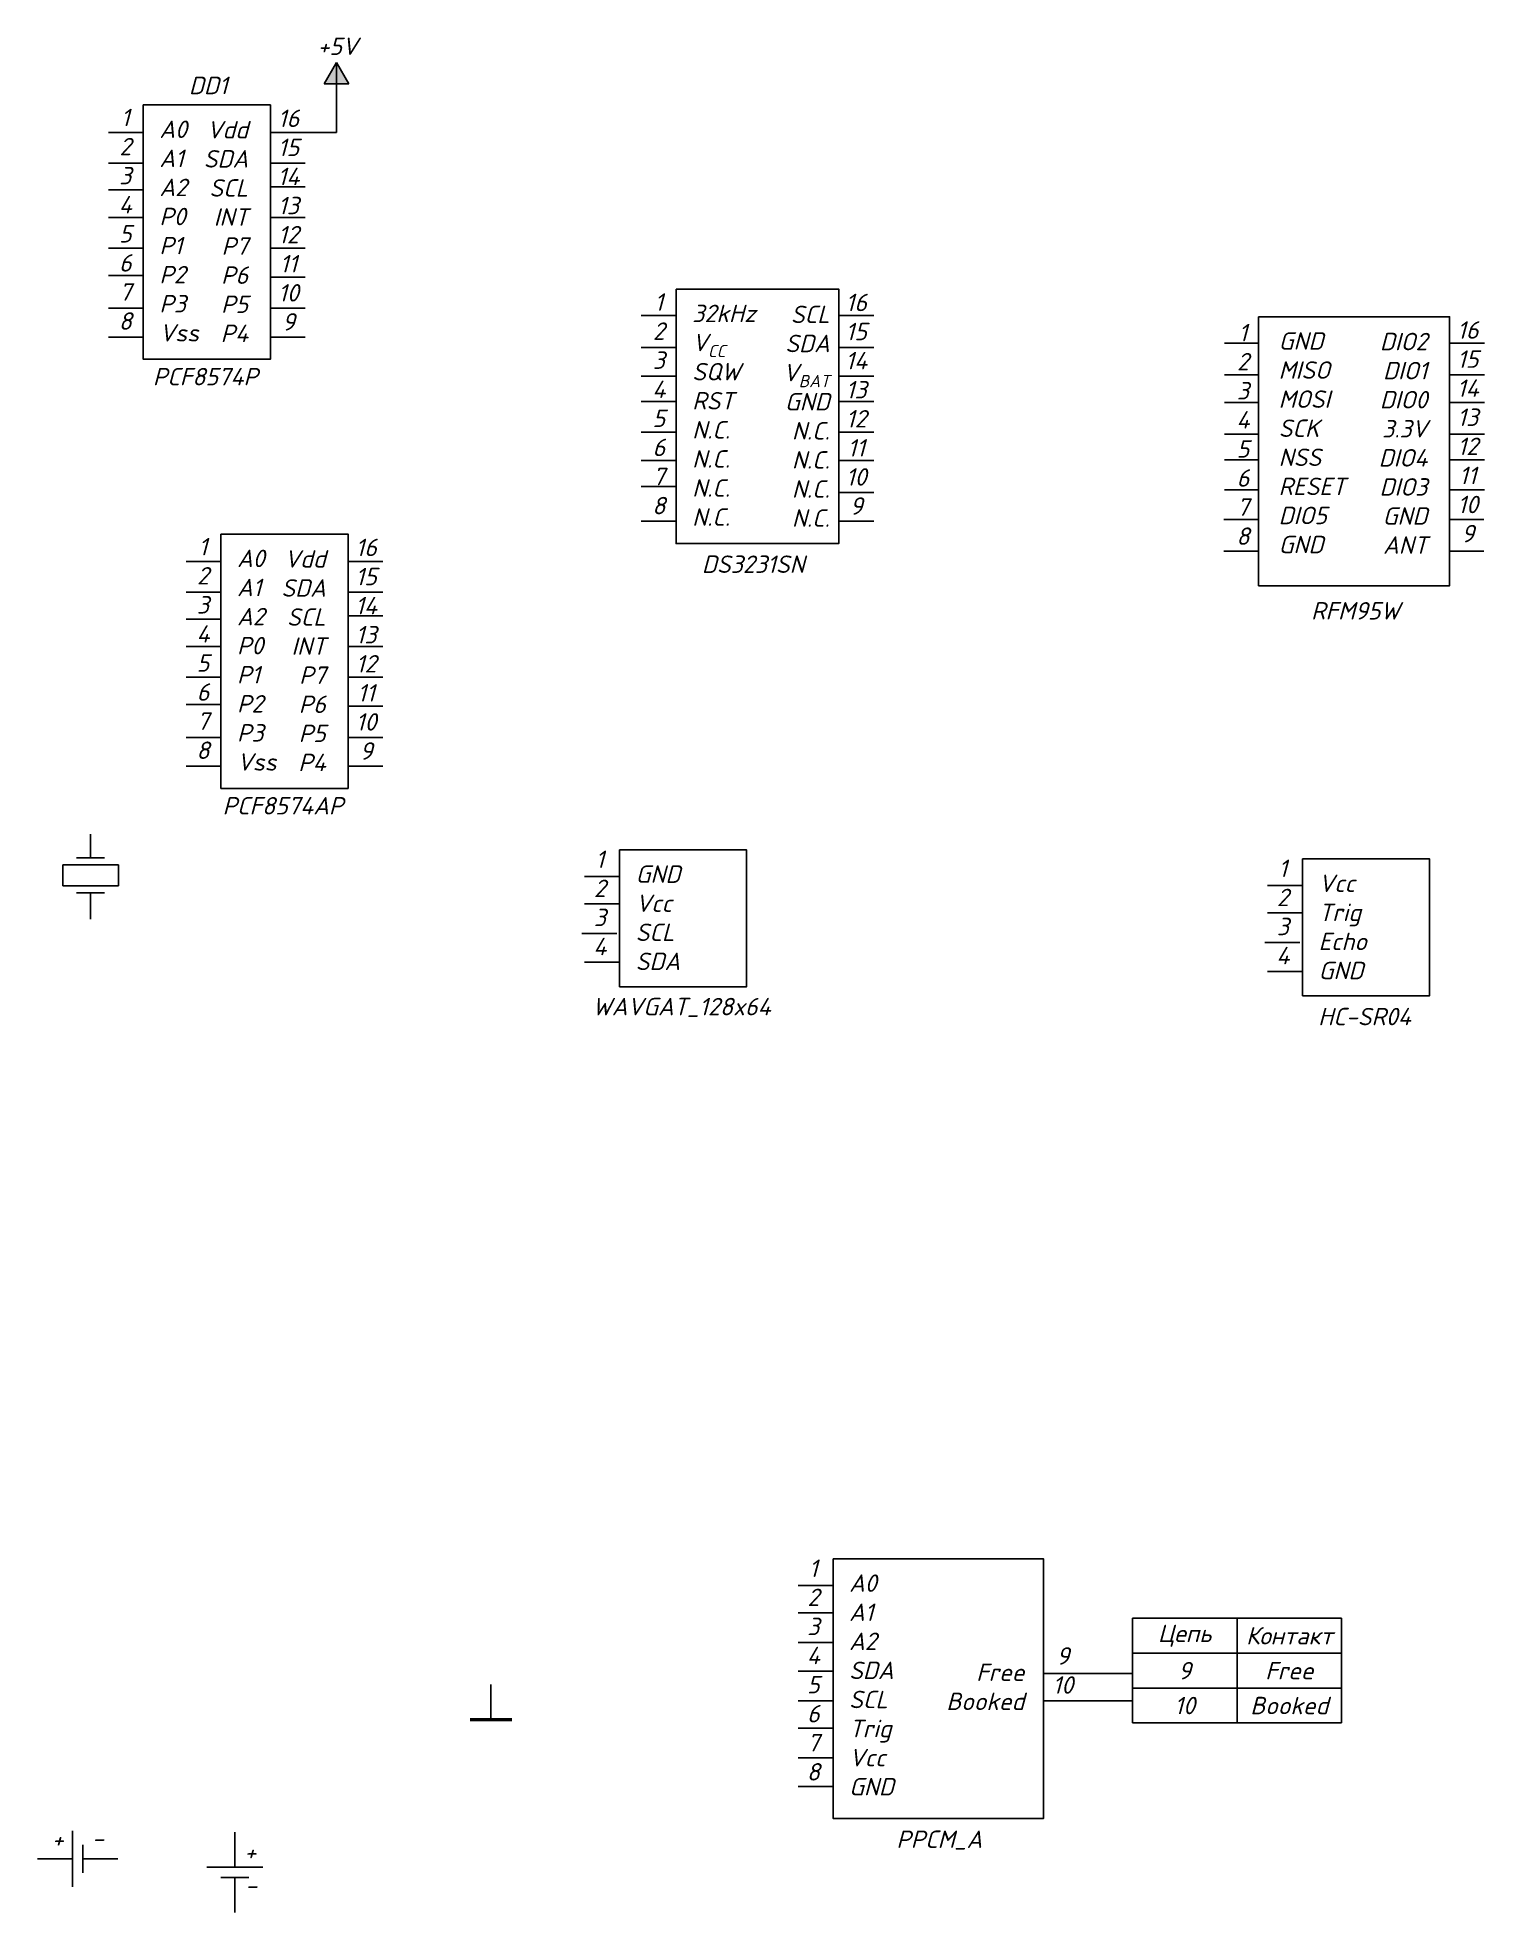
# Model space of a CAD drawing. Header units: millimetres. Extents: x -14244 to 1683, y 492 to 30778.
# Drawn here: x 1285 to 1492.4, y 492.3 to 761 of the extents above; entities that cross this region are included whole.
import ezdxf

# ---------------------------------------------------------------- set-up
doc = ezdxf.new("R2010")
doc.units = ezdxf.units.MM
doc.styles.add('2.5', font='isocpeui.ttf', dxfattribs={"height": 2.5})

msp = doc.modelspace()

# ---------------------------------------------------------------- texts
at = {"color": 0, "linetype": 'ByBlock', "ltscale": 100, "char_height": 2.5, "style": '2.5'}
for s, insert, width, attachment_point in [('+5V', (1328.02, 761.03), 5, 2), ('DD1', (1309.48, 755.41), 5, 2), ('16\\P15\\P14\\P13\\P12\\P11\\P10\\P9', (1490.02, 720.36), 5, 2), ('1\\P2\\P3\\P4\\P5\\P6\\P7\\P8', (1457.79, 719.99), 5, 2), ('\\pxr1.27477;GND\\PMISO\\PMOSI\\PSCK\\PNSS\\PRESET\\PDIO5\\PGND', (1462.9, 718.79), 52.5465, 1), ('\\pxr1.27477;DIO2\\PDIO1\\PDIO0\\P3.3V\\PDIO4\\PDIO3\\PGND\\PANT', (1487.42, 718.71), 52.5465, 3), ('1\\P2\\P3\\P4\\P5\\P6\\P7\\P8', (1308.72, 689.31), 5, 2), ('16\\P15\\P14\\P13\\P12\\P11\\P10\\P9', (1332.11, 689.2), 5, 2), ('\\pxr1.27477;A0\\PA1\\PA2\\PP0\\PP1\\PP2\\PP3\\PVss', (1313.6, 687.63), 52.5465, 1), ('\\pxr1.27477;Vdd\\PSDA\\PSCL\\PINT\\PP7\\PP6\\PP5\\PP4', (1329.51, 687.56), 52.5465, 3), ('RFM95W', (1473.93, 678.87), 42.1571, 5), ('PCF8574AP', (1320.18, 650.93), 42.1571, 5), ('1\\P2\\P3\\P4', (1365.61, 644.51), 5, 2), ('\\pxr1.27477;GND\\PVcc\\PSCL\\PSDA', (1370.73, 642.38), 52.5465, 1), ('1\\P2\\P3\\P4', (1463.51, 643.21), 5, 2), ('\\pxr1.27477;Vcc\\PTrig\\PEcho\\PGND', (1468.63, 641.07), 52.5465, 1), ('WAVGAT_128x64', (1377.31, 622.03), 42.1571, 5), ('HC-SR04', (1475.22, 620.72), 42.1571, 5), ('+', (1287.89, 504.04), 5, 2), ('-', (1293.66, 504.2), 5, 2), ('+', (1315.49, 502.22), 5, 2), ('-', (1315.61, 497.46), 5, 2)]:
    msp.add_mtext(s, dxfattribs=dict(at, insert=insert, width=width, attachment_point=attachment_point))

# ---------------------------------------------------------------- blocks, each defined once
blk = doc.blocks.new('PPCM_T_A')
for p, q in [((1394.03, 539.2), (1399.03, 539.2)), ((1394.03, 535.27), (1399.03, 535.27)), ((1441.94, 534.48), (1441.94, 519.48)), ((1471.94, 534.48), (1441.94, 534.48)), ((1456.94, 534.48), (1456.94, 519.48)), ((1471.94, 519.48), (1471.94, 534.48)), ((1394.03, 531.01), (1399.03, 531.01)), ((1441.94, 529.48), (1471.94, 529.48)), ((1394.03, 526.9), (1399.03, 526.9)), ((1429.22, 526.59), (1434.22, 526.59)), ((1434.22, 526.59), (1441.94, 526.59)), ((1441.94, 524.48), (1471.94, 524.48)), ((1394.03, 522.67), (1399.03, 522.67)), ((1429.22, 522.66), (1434.22, 522.66)), ((1434.22, 522.66), (1441.94, 522.66)), ((1394.03, 518.74), (1399.03, 518.74)), ((1441.94, 519.48), (1471.94, 519.48)), ((1394.03, 514.48), (1399.03, 514.48)), ((1394.03, 510.37), (1399.03, 510.37))]:
    blk.add_line(p, q)
blk.add_lwpolyline([(1399.03, 543), (1429.22, 543), (1429.22, 505.8), (1399.03, 505.8)], close=True)
at = {"color": 0, "linetype": 'ByBlock', "ltscale": 100, "char_height": 2.5, "style": '2.5'}
for s, insert, width, attachment_point in [('1\\P2\\P3\\P4\\P5\\P6\\P7\\P8', (1396.21, 542.9), 5, 2), ('A0\\PA1\\PA2\\PSDA\\PSCL\\PTrig\\PVcc\\PGND', (1401.33, 540.77), 52.5465, 1), ('Цепь', (1449.44, 531.98), 15, 5), ('Контакт', (1464.44, 531.98), 15, 5), ('9\\P10', (1431.98, 530.34), 5, 2), ('\\pxqr;\\P\\PFree\\PBooked', (1374.06, 536.33), 52.4044, 1), ('9', (1449.44, 526.98), 15, 5), ('Free', (1464.44, 526.98), 15, 5), ('10', (1449.44, 521.98), 15, 5), ('Booked', (1464.44, 521.98), 15, 5), ('PPCM_A', (1414.26, 502.7), 42.1571, 5)]:
    blk.add_mtext(s, dxfattribs=dict(at, insert=insert, width=width, attachment_point=attachment_point))
blk = doc.blocks.new('DS3231SN')
for p, q in [((1371.54, 721.2), (1376.54, 721.2)), ((1399.86, 721.2), (1404.86, 721.2)), ((1371.54, 716.62), (1376.54, 716.62)), ((1399.86, 716.62), (1404.86, 716.62)), ((1371.54, 712.48), (1376.54, 712.48)), ((1399.86, 712.48), (1404.86, 712.48)), ((1371.54, 708.85), (1376.54, 708.85)), ((1399.86, 708.85), (1404.86, 708.85)), ((1371.54, 704.45), (1376.54, 704.45)), ((1399.86, 704.45), (1404.86, 704.45)), ((1371.54, 700.42), (1376.54, 700.42)), ((1399.86, 700.42), (1404.86, 700.42)), ((1371.54, 696.67), (1376.54, 696.67)), ((1399.86, 695.84), (1404.86, 695.84)), ((1371.54, 691.7), (1376.54, 691.7)), ((1399.86, 691.7), (1404.86, 691.7))]:
    blk.add_line(p, q)
blk.add_lwpolyline([(1376.54, 724.97), (1399.86, 724.97), (1399.86, 688.51), (1376.54, 688.51)], close=True)
at = {"color": 0, "linetype": 'ByBlock', "ltscale": 100, "char_height": 2.5, "style": '2.5'}
for s, insert, width, attachment_point in [('1\\P2\\P3\\P4\\P5\\P6\\P7\\P8', (1374.06, 724.37), 5, 2), ('16\\P15\\P14\\P13\\P12\\P11\\P10\\P9', (1402.36, 724.31), 5, 2), ('\\A1;\\pxr1.27477;32kHz\\PV{\\H0.7x;\\S^ CC;}\\PSQW\\PRST\\PN.C.\\PN.C.\\PN.C.\\PN.C.', (1378.84, 722.74), 52.5465, 1), ('\\A1;\\pxr1.27477;SCL\\PSDA\\PV{\\H0.7x;\\S^ BAT;}\\PGND\\PN.C.\\PN.C.\\PN.C.\\PN.C.', (1401.74, 722.6), 52.5465, 3), ('DS3231SN', (1387.59, 685.55), 42.1571, 5)]:
    blk.add_mtext(s, dxfattribs=dict(at, insert=insert, width=width, attachment_point=attachment_point))
blk = doc.blocks.new('Гальванический элемент')
for p, q in [((1290, 496), (1290, 504)), ((1285, 500), (1290, 500)), ((1291.5, 498), (1291.5, 502)), ((1291.5, 500), (1296.5, 500))]:
    blk.add_line(p, q)
blk = doc.blocks.new('Земля')
blk.add_line((1350, 525), (1350, 520))
at = {"lineweight": 50}
blk.add_line((1347, 520), (1353, 520), dxfattribs=at)
blk = doc.blocks.new('Питание')
h = blk.add_hatch(color=256)
h.dxf.hatch_style = 1
h.paths.add_polyline_path([(973.03, 911.75), (970, 910), (973.03, 910)])
h.paths.add_polyline_path([(973.03, 910), (970, 910), (973.03, 908.25)])
for p, q in [((973.03, 911.75), (970, 910)), ((973.03, 911.75), (973.03, 908.25)), ((980, 910), (970, 910)), ((973.03, 908.25), (970, 910))]:
    blk.add_line(p, q)
blk = doc.blocks.new('PCF8574P')
for p, q in [((1295.17, 747.43), (1300.17, 747.43)), ((1318.38, 747.43), (1323.38, 747.43)), ((1295.17, 743.03), (1300.17, 743.03)), ((1318.38, 743.03), (1323.38, 743.03)), ((1295.17, 739.19), (1300.17, 739.19)), ((1318.38, 739.63), (1323.38, 739.63)), ((1295.17, 735.24), (1300.17, 735.24)), ((1318.38, 735.24), (1323.38, 735.24)), ((1295.17, 730.84), (1300.17, 730.84)), ((1318.38, 730.84), (1323.38, 730.84)), ((1295.17, 726.94), (1300.17, 726.94)), ((1318.38, 726.69), (1323.38, 726.69)), ((1295.17, 722.23), (1300.17, 722.23)), ((1318.38, 722.23), (1323.38, 722.23)), ((1295.17, 718.1), (1300.17, 718.1)), ((1318.38, 718.1), (1323.38, 718.1))]:
    blk.add_line(p, q)
blk.add_lwpolyline([(1300.17, 751.37), (1318.38, 751.37), (1318.38, 714.91), (1300.17, 714.91)], close=True)
at = {"color": 0, "linetype": 'ByBlock', "ltscale": 100, "char_height": 2.5, "style": '2.5'}
for s, insert, width, attachment_point in [('1\\P2\\P3\\P4\\P5\\P6\\P7\\P8', (1297.59, 750.82), 5, 2), ('16\\P15\\P14\\P13\\P12\\P11\\P10\\P9', (1320.98, 750.7), 5, 2), ('\\pxr1.27477;A0\\PA1\\PA2\\PP0\\PP1\\PP2\\PP3\\PVss', (1302.47, 749.13), 52.5465, 1), ('\\pxr1.27477;Vdd\\PSDA\\PSCL\\PINT\\PP7\\PP6\\PP5\\PP4', (1318.38, 749.06), 52.5465, 3), ('PCF8574P', (1309.06, 712.43), 42.1571, 5)]:
    blk.add_mtext(s, dxfattribs=dict(at, insert=insert, width=width, attachment_point=attachment_point))

# ---------------------------------------------------------------- linework, layer by layer
for p, q in [((1318.38, 747.43), (1327.86, 747.43)), ((1460.13, 717.22), (1455.13, 717.22)), ((1492.42, 717.22), (1487.42, 717.22)), ((1455.13, 712.7), (1460.13, 712.7)), ((1487.42, 712.7), (1492.42, 712.7)), ((1460.13, 708.7), (1455.13, 708.7)), ((1492.42, 708.7), (1487.42, 708.7)), ((1455.13, 704.17), (1460.13, 704.17)), ((1487.42, 704.17), (1492.42, 704.17)), ((1455.13, 700.5), (1460.13, 700.5)), ((1487.42, 700.5), (1492.42, 700.5)), ((1455.13, 696.22), (1460.13, 696.22)), ((1487.42, 696.22), (1492.42, 696.22)), ((1460.03, 691.96), (1455.03, 691.96)), ((1492.32, 691.96), (1487.32, 691.96)), ((1306.3, 685.92), (1311.3, 685.92)), ((1329.51, 685.92), (1334.51, 685.92)), ((1455.03, 687.43), (1460.03, 687.43)), ((1487.32, 687.43), (1492.32, 687.43)), ((1306.3, 681.52), (1311.3, 681.52)), ((1329.51, 681.52), (1334.51, 681.52)), ((1306.3, 677.68), (1311.3, 677.68)), ((1329.51, 678.13), (1334.51, 678.13)), ((1306.3, 673.74), (1311.3, 673.74)), ((1329.51, 673.74), (1334.51, 673.74)), ((1306.3, 669.34), (1311.3, 669.34)), ((1329.51, 669.34), (1334.51, 669.34)), ((1306.3, 665.44), (1311.3, 665.44)), ((1329.51, 665.18), (1334.51, 665.18)), ((1306.3, 660.73), (1311.3, 660.73)), ((1329.51, 660.73), (1334.51, 660.73)), ((1306.3, 656.59), (1311.3, 656.59)), ((1329.51, 656.59), (1334.51, 656.59)), ((1292.61, 643.45), (1292.61, 646.85)), ((1288.61, 639.45), (1288.61, 642.45)), ((1288.61, 642.45), (1296.61, 642.45)), ((1290.61, 643.45), (1294.61, 643.45)), ((1296.61, 642.45), (1296.61, 639.45)), ((1363.43, 640.81), (1368.43, 640.81)), ((1296.61, 639.45), (1288.61, 639.45)), ((1290.61, 638.45), (1294.61, 638.45)), ((1292.61, 638.45), (1292.61, 634.66)), ((1363.43, 636.88), (1368.43, 636.88)), ((1461.33, 639.51), (1466.33, 639.51)), ((1461.33, 635.58), (1466.33, 635.58)), ((1363.02, 632.62), (1368.02, 632.62)), ((1460.93, 631.32), (1465.93, 631.32)), ((1363.43, 628.51), (1368.43, 628.51)), ((1461.33, 627.2), (1466.33, 627.2))]:
    msp.add_line(p, q)
for points in [[(1460.03, 721.02), (1487.42, 721.02), (1487.42, 682.46), (1460.03, 682.46)], [(1311.3, 689.86), (1329.51, 689.86), (1329.51, 653.41), (1311.3, 653.41)], [(1368.43, 644.61), (1386.64, 644.61), (1386.64, 624.99), (1368.43, 624.99)], [(1466.33, 643.31), (1484.54, 643.31), (1484.54, 623.69), (1466.33, 623.69)]]:
    msp.add_lwpolyline(points, close=True)

# ---------------------------------------------------------------- block references
at = {"rotation": 270}
for name, p in [('Питание', (417.86, 1727.43)), ('Гальванический элемент', (813.29, 1788.82))]:
    msp.add_blockref(name, p, dxfattribs=at)
for name in ['PCF8574P', 'DS3231SN', 'PPCM_T_A', 'Земля', 'Гальванический элемент']:
    msp.add_blockref(name, (0, 0))

msp.set_redraw_order([(e.dxf.handle, doc.entitydb.next_handle()) for e in msp.query("TEXT MTEXT ATTDEF DIMENSION ARC_DIMENSION")])  # texts and dimensions are drawn at this point

doc.saveas('drawing.dxf')
